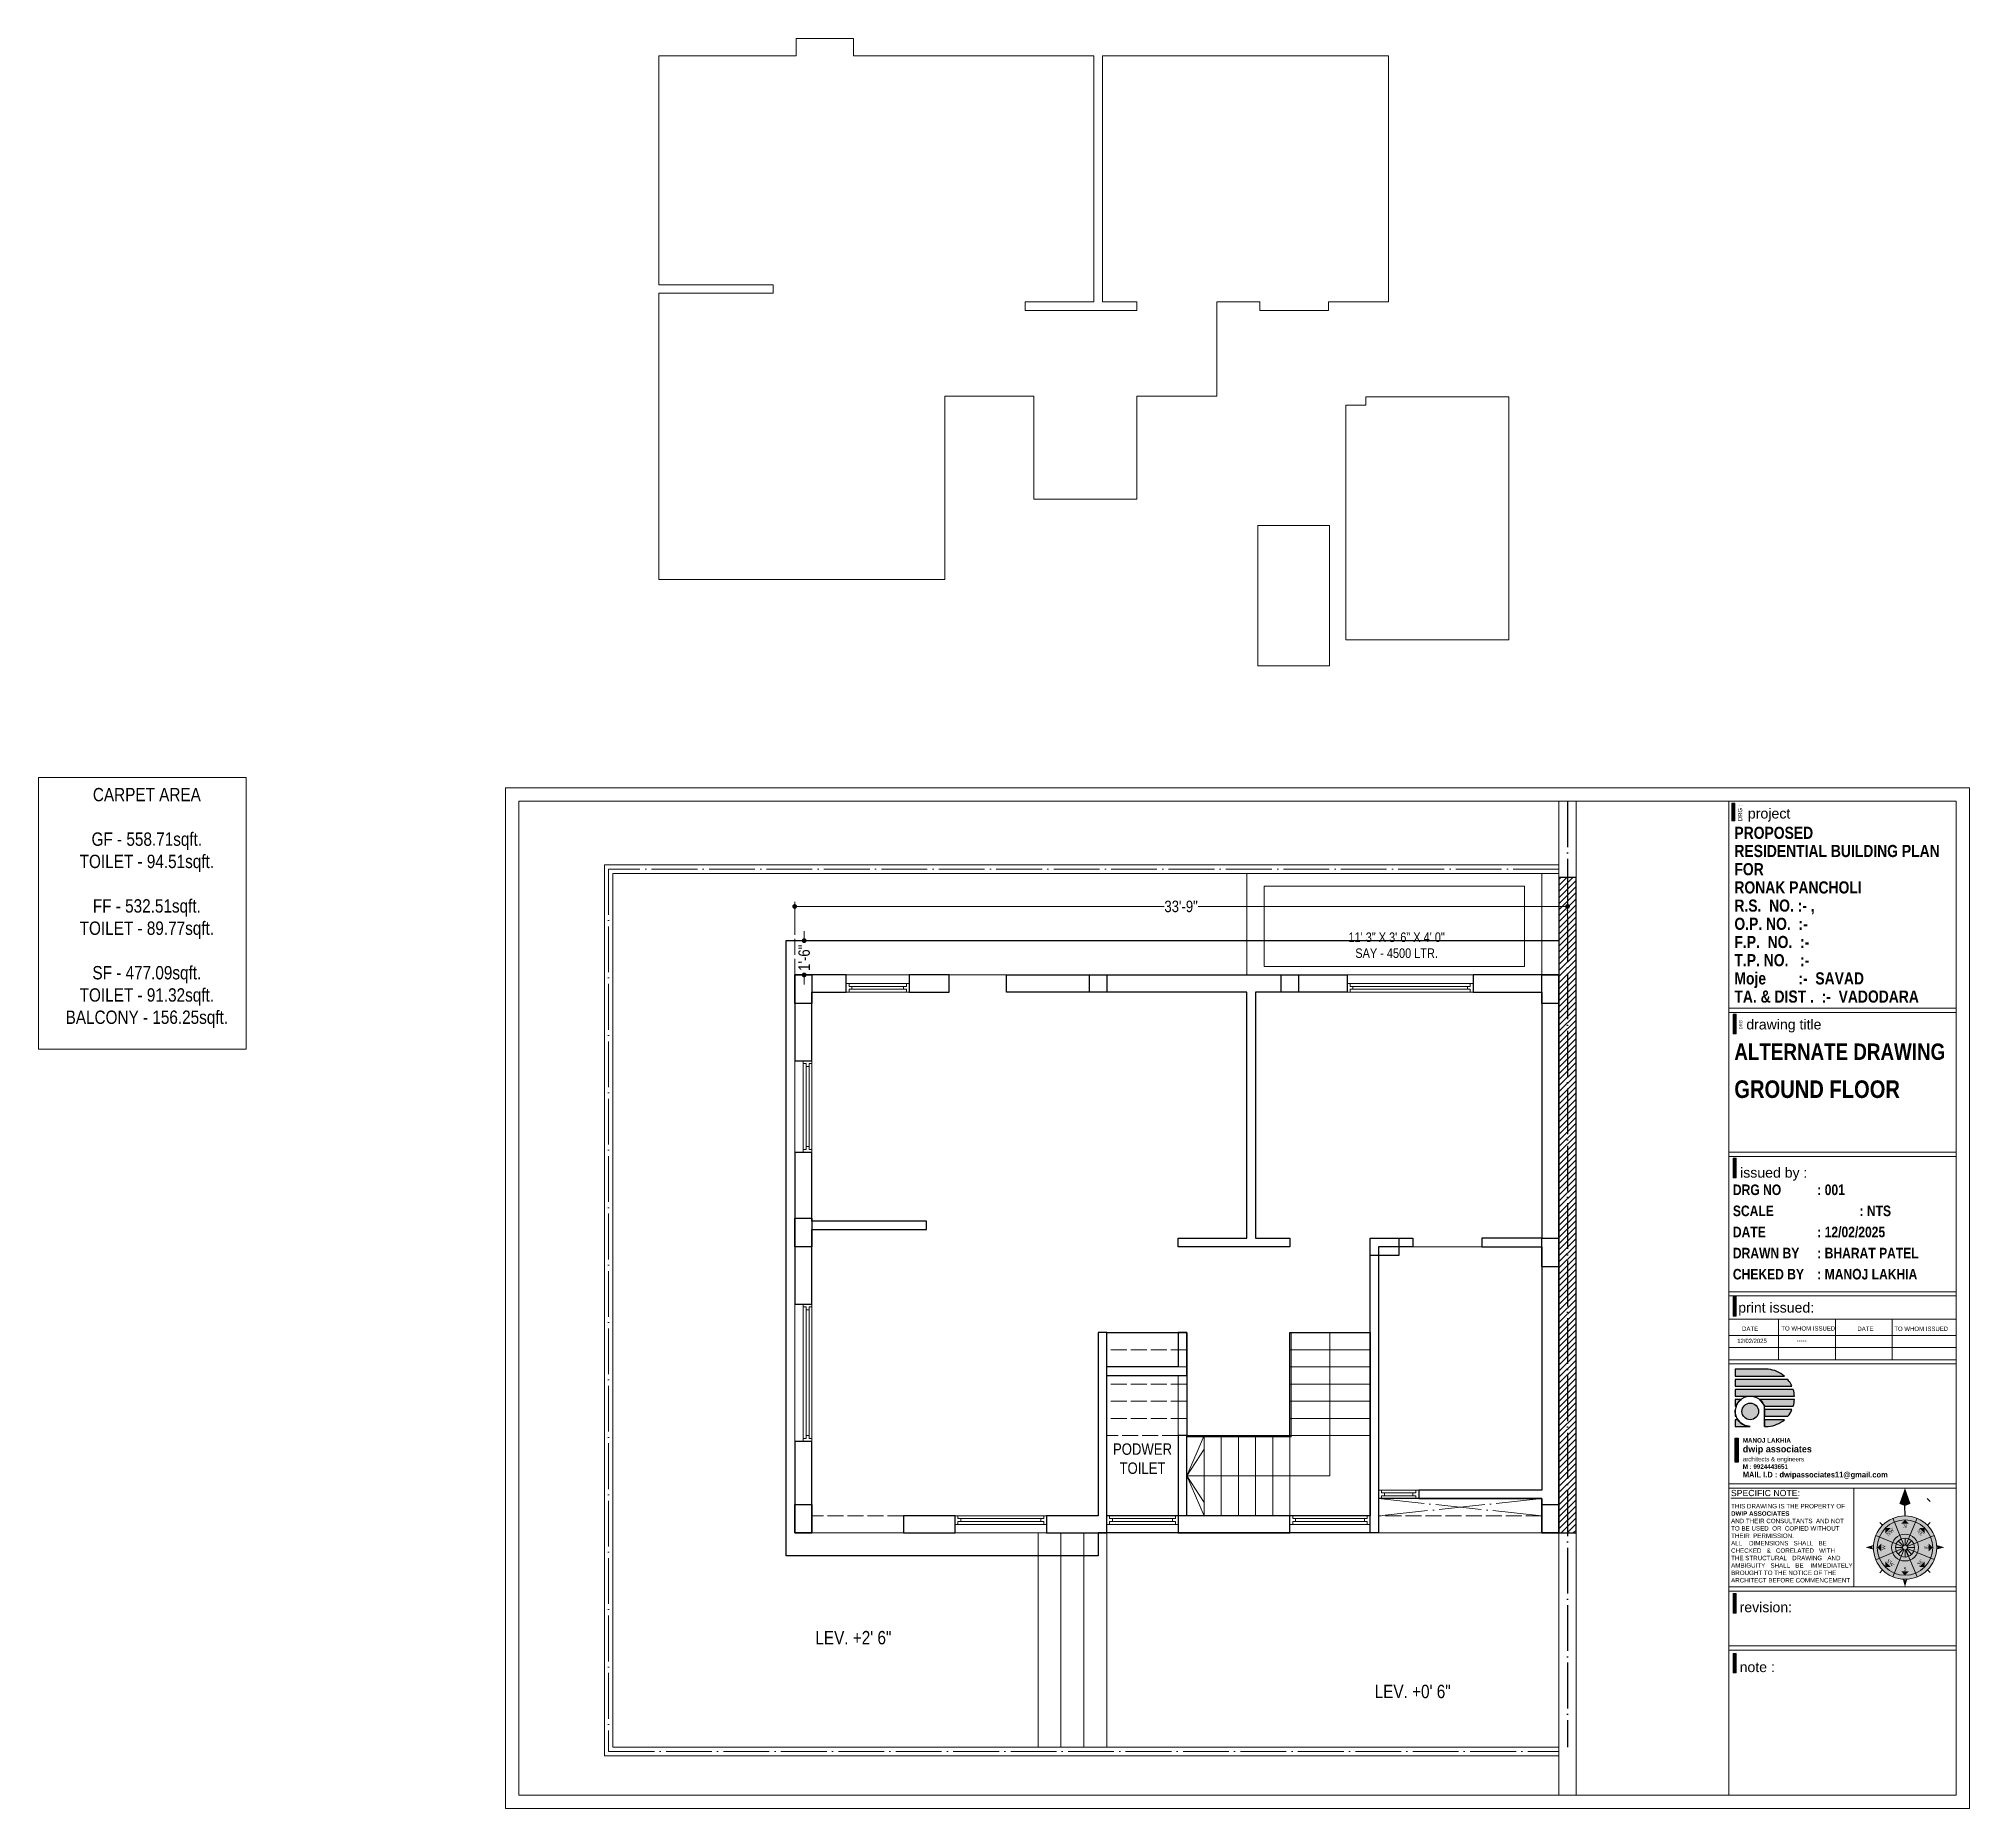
# Model space of a CAD drawing. Header units: millimetres. Extents: x 56222 to 152663, y -171621 to -121287.
# Drawn here: x 147606 to 148618, y -168830 to -167902 of the extents above; entities that cross this region are included whole.
import ezdxf
from ezdxf.enums import TextEntityAlignment as Align

# ---------------------------------------------------------------- set-up
doc = ezdxf.new("R2010")
doc.units = ezdxf.units.MM
doc.header["$MEASUREMENT"] = 0
doc.header["$PDMODE"] = 35
doc.linetypes.add('ACAD_ISO02W100', pattern=[15, 12, -3])
doc.linetypes.add('ACAD_ISO04W100', pattern=[30, 24, -3, 0, -3])
doc.layers.get('Defpoints').update_dxf_attribs({"color": 220})
for name, color, linetype, lineweight in [('CENTERLINE ( COLUMN ) ~ DIM', 7, 'Continuous', 9), ('COLUMN', 1, 'Continuous', 30), ('ELEVATION ( SPIRAL STAIR )', 250, 'Continuous', 9), ('FIRST FLOOR', 7, 'Continuous', 9), ('GROUND FLOOR', 7, 'Continuous', 9), ('GROUND FLOOR  ( HATCH )', 251, 'Continuous', 9), ('GROUND FLOOR  ( PLINE )', 251, 'Continuous', 30), ('GROUND FLOOR ( DW_RAIL )', 7, 'Continuous', 9), ('GROUND FLOOR ( STAIR )', 251, 'Continuous', 9), ('plot boundary', 26, 'Continuous', 30), ('STAIRCASE', 45, 'Continuous', 25), ('X_PLOT', 1, 'Continuous', 9), ('X_SHEET', 7, 'Continuous', 9)]:
    doc.layers.add(name, color=color, linetype=linetype, lineweight=lineweight)
doc.layers.add('GROUND FLOOR  ( Text )', color=251, linetype='Continuous')
doc.layers.add('XX~SLAB ( PLINE )', color=251, linetype='Continuous', plot=False)
doc.styles.add("AR_0'-0", font='arial.ttf')
doc.styles.add('AR_6', font='arial.ttf', dxfattribs={"height": 6})
doc.styles.add('Cn BT~6', font='swissc.ttf', dxfattribs={"height": 6})
doc.styles.add("Cn_BT_0'-0", font='swissc.ttf')
doc.styles.add('DUTCH801', font='dutcheb.ttf', dxfattribs={"height": 6.5})
doc.styles.add('KATHA', font='swissc.ttf')
doc.styles.get("Standard").update_dxf_attribs({"font": 'arial.ttf', "height": 6})
doc.dimstyles.new('Cn BT~6', dxfattribs={"dimtxt": 0.18, "dimasz": 2.5, "dimexe": 2.5, "dimexo": 0, "dimgap": 0.09, "dimtad": 0, "dimdec": 3, "dimzin": 3, "dimdsep": 46, "dimlunit": 4, "dimtxsty": 'Cn BT~6', "dimblk": 'DOT', "dimcen": 0.09, "dimdle": 2, "dimclrd": 250, "dimclre": 250, "dimclrt": 5, "dimadec": 0, "dimazin": 0, "dimtfac": 0.75, "dimtdec": 3, "dimtofl": 0, "dimtmove": 0, "dimatfit": 3, "dimfxl": 1, "dimtolj": 1, "dimtzin": 0, "dimlwd": 15, "dimlwe": 15, "dimarcsym": 0})

# ---------------------------------------------------------------- blocks, each defined once
blk = doc.blocks.new('NORTH')
h = blk.add_hatch(color=9)
h.set_gradient(color1=(201, 201, 201), color2=(237, 237, 237), one_color=1, tint=0.93, name='SPHERICAL')
edge = h.paths.add_edge_path()
edge.add_arc((329168.4, -156620.1), 24.1, 0, 360)
at = {"layer": 'X_SHEET'}
for color, points in [(224, [(329168.4, -156574.8), (329168.4, -156588.4), (329164.1, -156586.7)]), (230, [(329172.6, -156586.7), (329168.4, -156588.4), (329168.4, -156574.8)]), (47, [(329165.3, -156602), (329168.4, -156598.9), (329171.4, -156602)]), (224, [(329143.4, -156619.9), (329144.3, -156618.2), (329138.4, -156619.9)]), (47, [(329147.2, -156620), (329150.3, -156617), (329150.3, -156623.1)]), (47, [(329153.4, -156609.4), (329153.4, -156605.1), (329157.7, -156605.1)]), (47, [(329179, -156605.1), (329183.3, -156605.1), (329183.3, -156609.4)]), (47, [(329186.5, -156623.1), (329186.5, -156617), (329189.5, -156620.1)]), (224, [(329193.3, -156619.9), (329192.5, -156618.2), (329198.4, -156619.9)]), (230, [(329144.3, -156621.6), (329143.4, -156619.9), (329138.4, -156619.9)]), (47, [(329153.4, -156635), (329153.4, -156630.7), (329157.7, -156635)]), (47, [(329179, -156635), (329183.3, -156630.7), (329183.3, -156635)]), (230, [(329192.5, -156621.6), (329193.3, -156619.9), (329198.4, -156619.9)]), (47, [(329171.4, -156638.2), (329165.3, -156638.1), (329168.3, -156641.2)]), (230, [(329166.7, -156644.1), (329168.4, -156645), (329168.4, -156650.1)]), (224, [(329168.4, -156645), (329170.1, -156644.1), (329168.4, -156650.1)])]:
    blk.add_hatch(color=color, dxfattribs=at).paths.add_polyline_path(points)
at = {"color": 254, "lineweight": 5}
for p, q in [((329185.4, -156582.8), (329187.6, -156585)), ((329167, -156618.7), (329163.3, -156615)), ((329168.4, -156618.2), (329168.4, -156612.9)), ((329169.7, -156618.7), (329173.4, -156615)), ((329166.5, -156620.1), (329161.2, -156620.1)), ((329167, -156621.4), (329163.3, -156625.1)), ((329168.4, -156621.9), (329168.4, -156627.2)), ((329169.7, -156621.4), (329173.4, -156625.1)), ((329170.2, -156620.1), (329175.5, -156620.1))]:
    blk.add_line(p, q, dxfattribs=at)
at = {"color": 250, "lineweight": 9}
for p, q in [((329151.3, -156603), (329149.2, -156600.9)), ((329167.6, -156618.3), (329159.1, -156597.8)), ((329169.1, -156618.3), (329177.6, -156597.8)), ((329185.4, -156603), (329187.6, -156600.9)), ((329146.1, -156610.8), (329166.6, -156619.3)), ((329170.1, -156619.3), (329190.7, -156610.8)), ((329146.1, -156629.3), (329166.6, -156620.8)), ((329159.1, -156642.4), (329167.6, -156621.8)), ((329177.6, -156642.4), (329169.1, -156621.8)), ((329170.1, -156620.8), (329190.7, -156629.3)), ((329151.3, -156637.1), (329149.2, -156639.2)), ((329185.4, -156637.1), (329187.6, -156639.2))]:
    blk.add_line(p, q, dxfattribs=at)
at = {"color": 1}
blk.add_line((329171.1, -156626.7), (329169.1, -156621.8), dxfattribs=at)
at = {"lineweight": 9}
for radius in [24.1, 21.1, 10.2, 7.18, 1.88]:
    blk.add_circle((329168.4, -156620.1), radius, dxfattribs=at)
at = {"layer": 'X_SHEET', "color": 29, "linetype": 'Continuous', "lineweight": 25}
blk.add_line((329168.4, -156595.9), (329168.4, -156588.4), dxfattribs=at)
at = {"layer": 'X_SHEET', "color": 26, "linetype": 'ByBlock', "lineweight": -2, "style": 'DUTCH801'}
for s, rotation, p in [('N', 359.9141, (329168.3, -156602.4)), ('NW', 44.9141, (329156.2, -156607.4)), ('SE', 44.9141, (329178.9, -156630.5)), ('S', 359.9141, (329168.4, -156634.9))]:
    blk.add_text(s, height=2.7, rotation=rotation, dxfattribs=at).set_placement(p, align=Align.TOP_CENTER)
for s, rotation, p in [('W', 89.9141, (329153.5, -156620)), ('NE', 314.9141, (329178.9, -156609.6)), ('SW', 314.9141, (329156.3, -156632.7)), ('E', 89.9141, (329186.1, -156619.8))]:
    blk.add_text(s, height=2.7, rotation=rotation, dxfattribs=at).set_placement(p, align=Align.CENTER)
blk = doc.blocks.new('logo')
at = {"layer": 'STAIRCASE', "linetype": 'Continuous', "ltscale": 15}
h = blk.add_hatch(color=0, dxfattribs=at)
edge = h.paths.add_edge_path()
edge.add_line((52190.2, -8438.8), (52131.5, -8438.8))
edge.add_line((52131.5, -8438.8), (52131.5, -8450.8))
edge.add_line((52131.5, -8450.8), (52219.1, -8450.8))
edge.add_arc((52186.1, -8489.7), 51, 49.5898, 85.3906)
edge = h.paths.add_edge_path()
edge.add_line((52225, -8456.8), (52131.5, -8456.8))
edge.add_line((52131.5, -8456.8), (52131.5, -8468.8))
edge.add_line((52131.5, -8468.8), (52232.6, -8468.8))
edge.add_arc((52186.1, -8489.7), 51, 24.196, 40.1809)
edge = h.paths.add_edge_path()
edge.add_line((52234.8, -8474.7), (52131.5, -8474.7))
edge.add_line((52131.5, -8474.7), (52131.5, -8486.7))
edge.add_line((52131.5, -8486.7), (52237, -8486.7))
edge.add_arc((52186.1, -8489.7), 51, 3.3421, 17.076)
edge = h.paths.add_edge_path()
edge.add_line((52237, -8492.6), (52174.8, -8492.6))
edge.add_arc((52158.3, -8513.7), 26.8, 19.8001, 51.8901, ccw=False)
edge.add_line((52183.5, -8504.6), (52234.8, -8504.6))
edge.add_arc((52186.1, -8489.7), 51, 342.9464, 356.6794)
edge = h.paths.add_edge_path()
edge.add_line((52232.6, -8510.5), (52183.5, -8510.5))
edge.add_line((52183.5, -8510.5), (52183.5, -8522.5))
edge.add_line((52183.5, -8522.5), (52225.1, -8522.5))
edge.add_arc((52186.1, -8489.7), 51, 319.8472, 335.8275)
edge = h.paths.add_edge_path()
edge.add_line((52219.2, -8528.5), (52183.5, -8528.5))
edge.add_line((52183.5, -8528.5), (52183.5, -8540.5))
edge.add_line((52183.5, -8540.5), (52190.4, -8540.5))
edge.add_arc((52186.1, -8489.7), 51, 274.8693, 310.4434)
edge = h.paths.add_edge_path()
edge.add_line((52136, -8528.5), (52131.5, -8528.5))
edge.add_line((52131.5, -8528.5), (52131.5, -8540.5))
edge.add_line((52131.5, -8540.5), (52158.3, -8540.5))
edge.add_arc((52158.3, -8513.7), 26.8, 213.4982, 270, ccw=False)
edge = h.paths.add_edge_path()
edge.add_line((52131.5, -8513.7), (52131.5, -8522.5))
edge.add_line((52131.5, -8522.5), (52133, -8522.5))
edge.add_arc((52158.3, -8513.7), 26.8, 180, 199.307, ccw=False)
edge = h.paths.add_edge_path()
edge.add_line((52131.7, -8510.5), (52131.5, -8510.5))
edge.add_line((52131.5, -8510.5), (52131.5, -8513.7))
edge.add_arc((52158.3, -8513.7), 26.8, 173.2545, 180, ccw=False)
edge = h.paths.add_edge_path()
edge.add_line((52141.8, -8492.6), (52131.5, -8492.6))
edge.add_line((52131.5, -8492.6), (52131.5, -8504.6))
edge.add_line((52131.5, -8504.6), (52133.1, -8504.6))
edge.add_arc((52158.3, -8513.7), 26.8, 128.1099, 160.1999, ccw=False)
edge = h.paths.add_edge_path()
edge.add_arc((52158.3, -8513.7), 14.8, 0, 360)
at = {"layer": 'STAIRCASE', "color": 0, "linetype": 'Continuous', "ltscale": 15}
blk.add_line((52183.5, -8540.5), (52183.5, -8504.6), dxfattribs=at)
for points in [[(52190.2, -8438.8), (52131.5, -8438.8), (52131.5, -8450.8), (52219.1, -8450.8, 0.157494)], [(52225, -8456.8), (52131.5, -8456.8), (52131.5, -8468.8), (52232.6, -8468.8, 0.06986)], [(52234.8, -8474.7), (52131.5, -8474.7), (52131.5, -8486.7), (52237, -8486.7, 0.059998)], [(52141.8, -8492.6), (52131.5, -8492.6), (52131.5, -8504.6), (52133.1, -8504.6, -0.140942)], [(52237, -8492.6), (52174.8, -8492.6, -0.140942), (52183.5, -8504.6), (52234.8, -8504.6, 0.059993)], [(52131.7, -8510.5), (52131.5, -8510.5), (52131.5, -8513.7, -0.029441)], [(52131.5, -8513.7), (52131.5, -8522.5), (52133, -8522.5, -0.084443)], [(52232.6, -8510.5), (52183.5, -8510.5), (52183.5, -8522.5), (52225.1, -8522.5, 0.069841)], [(52136, -8528.5), (52131.5, -8528.5), (52131.5, -8540.5), (52158.3, -8540.5, -0.251655)], [(52219.2, -8528.5), (52183.5, -8528.5), (52183.5, -8540.5), (52190.4, -8540.5, 0.15648)]]:
    blk.add_lwpolyline(points, format="xyb", close=True, dxfattribs=at)
blk.add_circle((52158.3, -8513.7), 14.8, dxfattribs=at)
blk.add_arc((52158.3, -8513.7), 26.8, 19.8001, 270, dxfattribs=at)
blk = doc.blocks.new('_Dot')
at = {"color": 0, "linetype": 'ByBlock', "lineweight": -2}
blk.add_line((-0.5, 0), (-1, 0), dxfattribs=at)
at = {"color": 0, "linetype": 'ByBlock', "const_width": 0.5}
blk.add_lwpolyline([(-0.25, 0, 1), (0.25, 0, 1)], format="xyb", close=True, dxfattribs=at)
blk = doc.blocks.new('*D127')
at = {"layer": 'CENTERLINE ( COLUMN ) ~ DIM', "color": 250, "lineweight": 15, "transparency": 16777216}
for p, q in [((148002.6, -168369.2), (148002.6, -168354.8)), ((148005.1, -168357.3), (148196.3, -168357.3)), ((148405.1, -168357.3), (148214, -168357.3)), ((148407.6, -168369.2), (148407.6, -168354.8))]:
    blk.add_line(p, q, dxfattribs=at)
at = {"layer": 'Defpoints', "color": 0, "transparency": 16777216}
for p in [(148407.6, -168357.3), (148002.6, -168369.2), (148407.6, -168369.2)]:
    blk.add_point(p, dxfattribs=at)
at = {"layer": 'CENTERLINE ( COLUMN ) ~ DIM', "color": 250, "lineweight": 15, "transparency": 16777216, "xscale": 2.5, "yscale": 2.5, "zscale": 2.5, "rotation": 180}
blk.add_blockref('_Dot', (148002.6, -168357.3), dxfattribs=at)
at = {"layer": 'CENTERLINE ( COLUMN ) ~ DIM', "color": 250, "lineweight": 15, "transparency": 16777216, "xscale": 2.5, "yscale": 2.5, "zscale": 2.5}
blk.add_blockref('_Dot', (148407.6, -168357.3), dxfattribs=at)
at = {"layer": 'CENTERLINE ( COLUMN ) ~ DIM', "color": 5, "transparency": 16777216, "insert": (148205.1, -168357.3), "char_height": 6, "attachment_point": 5, "style": 'Cn BT~6'}
blk.add_mtext('\\A1;33\'-9"', dxfattribs=at)
blk = doc.blocks.new('*D128')
at = {"layer": 'Defpoints', "color": 0, "transparency": 16777216}
for p in [(148002.6, -168375.2), (148002.6, -168393.2), (148007.6, -168393.2)]:
    blk.add_point(p, dxfattribs=at)
at = {"layer": 'ELEVATION ( SPIRAL STAIR )', "color": 250, "lineweight": 15, "transparency": 16777216}
for p, q in [((148002.6, -168375.2), (148010.1, -168375.2)), ((148007.6, -168372.7), (148007.6, -168370.2)), ((148002.6, -168393.2), (148010.1, -168393.2)), ((148007.6, -168395.7), (148007.6, -168398.2))]:
    blk.add_line(p, q, dxfattribs=at)
at = {"layer": 'ELEVATION ( SPIRAL STAIR )', "color": 250, "lineweight": 15, "transparency": 16777216, "xscale": 2.5, "yscale": 2.5, "zscale": 2.5}
for p, rotation in [((148007.6, -168375.2), 270), ((148007.6, -168393.2), 90)]:
    blk.add_blockref('_Dot', p, dxfattribs=dict(at, rotation=rotation))
at = {"layer": 'ELEVATION ( SPIRAL STAIR )', "color": 5, "transparency": 16777216, "insert": (148007.6, -168384.2), "char_height": 6, "attachment_point": 5, "rotation": 90, "style": 'Cn BT~6'}
blk.add_mtext('\\A1;1\'-6"', dxfattribs=at)

msp = doc.modelspace()

# ---------------------------------------------------------------- hatches: boundary and pattern name
at = {"layer": 'GROUND FLOOR  ( HATCH )'}
h = msp.add_hatch(dxfattribs=at)
h.set_pattern_fill('ANSI31', color=6, scale=18, style=0)
h.set_pattern_definition([(45, (31871.4377, -6066.524), (-1.590990258, 1.590990258), [])])
h.paths.add_polyline_path([(148412.1236, -168342.1984), (148403.1237, -168342.1984), (148403.1237, -168685.6984), (148412.1236, -168685.6984)])
at = {"layer": 'STAIRCASE', "linetype": 'Continuous', "ltscale": 15}
msp.add_hatch(color=251, dxfattribs=at).paths.add_polyline_path([(148495.3636, -168635.9996), (148497.0845, -168635.9996), (148497.0845, -168648.5849), (148495.3636, -168648.5849)])
at = {"layer": 'X_SHEET', "ltscale": 0.25}
h = msp.add_hatch(color=0, dxfattribs=at)
h.dxf.hatch_style = 1
h.paths.add_polyline_path([(148495.9915, -168413.8262), (148494.3894, -168413.8262), (148494.3894, -168424.1304), (148495.9915, -168424.1304)])
h = msp.add_hatch(color=0, dxfattribs=at)
h.dxf.hatch_style = 1
h.paths.add_polyline_path([(148495.9916, -168489.2648), (148494.3895, -168489.2648), (148494.3895, -168499.569), (148495.9916, -168499.569)])
h = msp.add_hatch(color=0, dxfattribs=at)
h.dxf.hatch_style = 1
h.paths.add_polyline_path([(148495.9881, -168561.7377), (148494.3861, -168561.7377), (148494.3861, -168572.0419), (148495.9881, -168572.0419)])
h = msp.add_hatch(color=0, dxfattribs=at)
h.dxf.hatch_style = 1
h.paths.add_polyline_path([(148495.9915, -168717.4282), (148494.3895, -168717.4282), (148494.3895, -168727.7324), (148495.9915, -168727.7324)])
h = msp.add_hatch(color=0, dxfattribs=at)
h.dxf.hatch_style = 1
h.paths.add_polyline_path([(148495.9914, -168748.8012), (148494.3894, -168748.8012), (148494.3894, -168759.1054), (148495.9914, -168759.1054)])

# ---------------------------------------------------------------- linework, layer by layer
at = {"layer": 'COLUMN'}
for points in [[(148002.6236, -168393.1984), (148011.6236, -168393.1984), (148011.6236, -168408.1984), (148002.6236, -168408.1984)], [(148157.1236, -168393.1984), (148166.1236, -168393.1984), (148166.1236, -168402.1984), (148157.1236, -168402.1984)], [(148257.6236, -168393.1984), (148266.6236, -168393.1984), (148266.6236, -168402.1984), (148257.6236, -168402.1984)], [(148394.1236, -168393.1984), (148403.1236, -168393.1984), (148403.1236, -168408.1984), (148394.1236, -168408.1984)], [(148002.6236, -168520.6984), (148011.6236, -168520.6984), (148011.6236, -168535.6984), (148002.6236, -168535.6984)], [(148319.1236, -168531.1984), (148319.1236, -168540.1984), (148304.1236, -168540.1984), (148304.1236, -168531.1984)], [(148394.1236, -168531.1984), (148403.1236, -168531.1984), (148403.1236, -168546.1984), (148394.1236, -168546.1984)], [(148002.6236, -168670.6984), (148011.6236, -168670.6984), (148011.6236, -168685.6984), (148002.6236, -168685.6984)], [(148394.1236, -168670.6984), (148403.1236, -168670.6984), (148403.1236, -168685.6984), (148394.1236, -168685.6984)]]:
    msp.add_lwpolyline(points, close=True, dxfattribs=at)
at = {"layer": 'ELEVATION ( SPIRAL STAIR )', "color": 5}
for points in [[(148159.3569, -167911.3788), (148033.3569, -167911.3788), (148033.3569, -167902.3788), (148003.3569, -167902.3788), (148003.3569, -167911.3788), (147982.3569, -167911.3788), (147980.8569, -167911.3788), (147949.3569, -167911.3788), (147931.3569, -167911.3788), (147931.3569, -167917.3788), (147931.3569, -167947.3788), (147931.3569, -167948.8788), (147931.3569, -167995.3788), (147931.3569, -168031.3788), (147991.3569, -168031.3788), (147991.3569, -168035.8788), (147931.3569, -168035.8788), (147931.3569, -168044.8788), (147931.3569, -168074.8788), (147931.3569, -168076.3788), (147931.3569, -168146.8788), (147931.3569, -168185.8788), (147979.3569, -168185.8788), (148006.3569, -168185.8788), (148007.8569, -168185.8788), (148054.3569, -168185.8788), (148081.3569, -168185.8788), (148081.3569, -168089.8788), (148085.8569, -168089.8788), (148127.8569, -168089.8788), (148127.8569, -168143.8788), (148181.8569, -168143.8788), (148181.8569, -168089.8788), (148223.8569, -168089.8788), (148223.8569, -168040.3788), (148238.8569, -168040.3788), (148246.3569, -168040.3788), (148246.3569, -168044.8788), (148282.3569, -168044.8788), (148282.3569, -168040.3788), (148313.8569, -168040.3788), (148313.8569, -167911.3788), (148277.8569, -167911.3788), (148276.3569, -167911.3788), (148211.8569, -167911.3788), (148163.8569, -167911.3788), (148163.8569, -168040.3788), (148181.8569, -168040.3788), (148181.8569, -168044.8788), (148123.3569, -168044.8788), (148123.3569, -168040.3788), (148159.3569, -168040.3788)], [(148376.8998, -168090.0846), (148345.3998, -168090.0846), (148301.8998, -168090.0846), (148301.8998, -168094.5846), (148291.3998, -168094.5846), (148291.3998, -168217.5846), (148376.8998, -168217.5846)], [(148282.7894, -168157.5846), (148245.2894, -168157.5846), (148245.2894, -168231.0846), (148282.7894, -168231.0846)], [(147606.4077, -168289.7225), (147715.1726, -168289.7225), (147715.1726, -168432.1064), (147606.4077, -168432.1064)]]:
    msp.add_lwpolyline(points, close=True, dxfattribs=at)
at = {"layer": 'FIRST FLOOR', "color": 1}
for points in [[(148394.1236, -168339.9484), (148239.6236, -168339.9484), (148239.6236, -168393.1984), (148394.1236, -168393.1984)], [(148385.1236, -168346.6984), (148248.6236, -168346.6984), (148248.6236, -168388.6984), (148385.1236, -168388.6984)]]:
    msp.add_lwpolyline(points, close=True, dxfattribs=at)
at = {"layer": 'GROUND FLOOR'}
for p, q in [((148403.1236, -168302.1495), (148403.1236, -168823.0823)), ((148403.1237, -168302.1495), (148403.1237, -168393.1984)), ((148412.1237, -168302.1495), (148412.1237, -168823.0823)), ((147902.8736, -168335.4484), (148403.1236, -168335.4484)), ((147902.8736, -168335.4484), (147902.8736, -168802.4484)), ((147907.3736, -168339.9484), (148403.1236, -168339.9484)), ((147907.3736, -168339.9484), (147907.3736, -168797.9484)), ((148002.6236, -168393.1984), (148002.6236, -168685.6984)), ((148403.1236, -168393.1984), (148002.6236, -168393.1984)), ((148029.6236, -168393.1984), (148029.6236, -168402.1984)), ((148062.6236, -168393.1984), (148062.6236, -168402.1984)), ((148083.6236, -168393.1984), (148083.6236, -168402.1984)), ((148113.6236, -168393.1984), (148113.6236, -168402.1984)), ((148292.1236, -168393.1984), (148292.1236, -168402.1984)), ((148358.1236, -168393.1984), (148358.1236, -168402.1984)), ((148011.6236, -168402.1984), (148011.6236, -168522.1984)), ((148083.6236, -168402.1984), (148011.6236, -168402.1984)), ((148239.6236, -168402.1984), (148113.6236, -168402.1984)), ((148239.6236, -168402.1984), (148239.6236, -168531.1984)), ((148394.1236, -168402.1984), (148244.1236, -168402.1984)), ((148244.1236, -168402.1984), (148244.1236, -168531.1984)), ((148394.1236, -168402.1984), (148394.1236, -168531.1984)), ((148011.6236, -168438.1984), (148002.6236, -168438.1984)), ((148011.6236, -168486.1984), (148002.6236, -168486.1984)), ((148071.6236, -168522.1984), (148011.6236, -168522.1984)), ((148011.6236, -168526.6984), (148011.6236, -168685.6984)), ((148071.6236, -168526.6984), (148011.6236, -168526.6984)), ((148071.6236, -168522.1984), (148071.6236, -168526.6984)), ((148239.6236, -168531.1984), (148203.6236, -168531.1984)), ((148203.6236, -168535.6984), (148203.6236, -168531.1984)), ((148244.1236, -168531.1984), (148262.1236, -168531.1984)), ((148262.1236, -168531.1984), (148262.1236, -168535.6984)), ((148304.1236, -168531.1984), (148304.1236, -168685.6984)), ((148326.6236, -168531.1984), (148304.1236, -168531.1984)), ((148326.6236, -168531.1984), (148326.6236, -168535.6984)), ((148394.1236, -168531.1984), (148362.6236, -168531.1984)), ((148362.6236, -168531.1984), (148362.6236, -168535.6984)), ((148262.1236, -168535.6984), (148203.6236, -168535.6984)), ((148308.6236, -168535.6984), (148308.6236, -168685.6984)), ((148394.1236, -168535.6984), (148308.6236, -168535.6984)), ((148394.1236, -168535.6984), (148394.1236, -168663.1984)), ((148011.6236, -168565.6984), (148002.6236, -168565.6984)), ((148203.6236, -168598.6984), (148203.6236, -168580.6984)), ((148208.1236, -168603.1984), (148208.1236, -168580.6984)), ((148203.6236, -168685.6984), (148203.6236, -168603.1984)), ((148011.6236, -168637.6984), (148002.6236, -168637.6984)), ((148208.1236, -168676.6984), (148208.1236, -168634.6984)), ((148308.6236, -168663.1984), (148394.1236, -168663.1984)), ((148329.6236, -168663.1984), (148329.6236, -168667.6984)), ((148308.6236, -168667.6984), (148394.1236, -168667.6984)), ((148394.1236, -168667.6984), (148394.1236, -168685.6984)), ((148161.6236, -168676.6984), (148059.6236, -168676.6984)), ((148059.6236, -168676.6984), (148059.6236, -168685.6984)), ((148086.6236, -168685.6984), (148086.6236, -168676.6984)), ((148134.6236, -168685.6984), (148134.6236, -168676.6984)), ((148304.1236, -168676.6984), (148166.1236, -168676.6984)), ((148262.1236, -168676.6984), (148262.1236, -168685.6984)), ((148403.1236, -168685.6984), (148002.6236, -168685.6984)), ((148130.1236, -168685.6984), (148130.1236, -168797.9484)), ((148142.1236, -168685.6984), (148142.1236, -168797.9484)), ((148154.1236, -168685.6984), (148154.1236, -168797.9484)), ((148166.1236, -168685.6984), (148166.1236, -168797.9484)), ((147902.8736, -168802.4484), (148403.1236, -168802.4484)), ((147907.3736, -168797.9484), (148403.1236, -168797.9484))]:
    msp.add_line(p, q, dxfattribs=at)
at = {"layer": 'GROUND FLOOR', "color": 1, "linetype": 'ACAD_ISO04W100'}
for p, q in [((148407.6237, -168302.1495), (148407.6237, -168685.6984)), ((148308.6236, -168667.6984), (148394.1236, -168676.6984)), ((148394.1236, -168667.6984), (148308.6236, -168676.6984))]:
    msp.add_line(p, q, dxfattribs=at)
at = {"layer": 'GROUND FLOOR', "linetype": 'ACAD_ISO02W100', "ltscale": 0.7}
for p, q in [((148002.6236, -168393.1984), (148002.6236, -168369.1984)), ((148059.6236, -168676.6984), (148011.6236, -168676.6984)), ((148394.1236, -168676.6984), (148308.6236, -168676.6984))]:
    msp.add_line(p, q, dxfattribs=at)
at = {"layer": 'GROUND FLOOR', "color": 5}
msp.add_line((148208.1236, -168603.1984), (148166.1236, -168603.1984), dxfattribs=at)
at = {"layer": 'GROUND FLOOR', "color": 1, "linetype": 'ACAD_ISO04W100'}
msp.add_lwpolyline([(148403.1236, -168337.6984), (147905.1236, -168337.6984), (147905.1236, -168800.1984), (148403.1236, -168800.1984)], dxfattribs=at)
at = {"layer": 'GROUND FLOOR', "color": 6, "lineweight": 30}
msp.add_lwpolyline([(148412.1236, -168342.1984), (148403.1237, -168342.1984), (148403.1237, -168685.6984), (148412.1236, -168685.6984)], close=True, dxfattribs=at)
at = {"layer": 'GROUND FLOOR', "color": 1, "linetype": 'ACAD_ISO02W100', "ltscale": 0.7}
msp.add_lwpolyline([(148161.6236, -168685.6984), (148161.6236, -168697.6984), (147998.1236, -168697.6984), (147998.1236, -168375.1984), (148403.1236, -168375.1984)], dxfattribs=at)
at = {"layer": 'GROUND FLOOR'}
msp.add_lwpolyline([(148262.1236, -168580.6984), (148262.1236, -168634.6984), (148208.1236, -168634.6984)], dxfattribs=at)
at = {"layer": 'GROUND FLOOR  ( PLINE )'}
for points in [[(148029.6236, -168393.1984), (148002.6236, -168393.1984), (148002.6236, -168438.1984), (148011.6236, -168438.1984), (148011.6236, -168402.1984), (148029.6236, -168402.1984)], [(148083.6236, -168393.1984), (148062.6236, -168393.1984), (148062.6236, -168402.1984), (148083.6236, -168402.1984)], [(148113.6236, -168393.1984), (148292.1236, -168393.1984), (148292.1236, -168402.1984), (148244.1236, -168402.1984), (148244.1236, -168531.1984), (148262.1236, -168531.1984), (148262.1236, -168535.6984), (148203.6236, -168535.6984), (148203.6236, -168531.1984), (148239.6236, -168531.1984), (148239.6236, -168402.1984), (148113.6236, -168402.1984)], [(148403.1236, -168393.1984), (148358.1236, -168393.1984), (148358.1236, -168402.1984), (148394.1236, -168402.1984), (148394.1236, -168531.1984), (148362.6236, -168531.1984), (148362.6236, -168535.6984), (148394.1236, -168535.6984), (148394.1236, -168663.1984), (148329.6236, -168663.1984), (148329.6236, -168667.6984), (148394.1236, -168667.6984), (148394.1236, -168685.6984), (148403.1236, -168685.6984)], [(148011.6236, -168526.6984), (148071.6236, -168526.6984), (148071.6236, -168522.1984), (148011.6236, -168522.1984), (148011.6236, -168486.1984), (148002.6236, -168486.1984), (148002.6236, -168565.6984), (148011.6236, -168565.6984)], [(148304.1236, -168531.1984), (148326.6236, -168531.1984), (148326.6236, -168535.6984), (148308.6236, -168535.6984), (148308.6236, -168685.6984), (148304.1236, -168685.6984)], [(148166.1236, -168603.1984), (148208.1236, -168603.1984), (148208.1236, -168580.6984), (148203.6236, -168580.6984), (148203.6236, -168598.6984), (148166.1236, -168598.6984), (148166.1236, -168580.6984), (148161.6236, -168580.6984), (148161.6236, -168676.6984), (148134.6236, -168676.6984), (148134.6236, -168685.6984), (148166.1236, -168685.6984)], [(148011.6236, -168637.6984), (148002.6236, -168637.6984), (148002.6236, -168685.6984), (148011.6236, -168685.6984)], [(148262.1236, -168676.6984), (148208.1236, -168676.6984), (148208.1236, -168634.6984), (148203.6236, -168634.6984), (148203.6236, -168685.6984), (148262.1236, -168685.6984)], [(148086.6236, -168676.6984), (148059.6236, -168676.6984), (148059.6236, -168685.6984), (148086.6236, -168685.6984)]]:
    msp.add_lwpolyline(points, close=True, dxfattribs=at)
at = {"layer": 'GROUND FLOOR ( DW_RAIL )'}
for points in [[(148062.6236, -168397.6984), (148061.1236, -168397.6984), (148061.1236, -168399.1984), (148059.6236, -168399.1984), (148059.6236, -168400.6984), (148032.6236, -168400.6984), (148032.6236, -168399.1984), (148031.1236, -168399.1984), (148031.1236, -168397.6984), (148029.6236, -168397.6984), (148029.6236, -168402.1984), (148031.1236, -168402.1984), (148031.1236, -168400.6984), (148032.6236, -168400.6984), (148032.6236, -168399.1984), (148059.6236, -168399.1984), (148059.6236, -168400.6984), (148061.1236, -168400.6984), (148061.1236, -168402.1984), (148062.6236, -168402.1984), (148062.6236, -168397.6984), (148029.6236, -168397.6984), (148029.6236, -168402.1984), (148062.6236, -168402.1984)], [(148358.1236, -168397.6984), (148356.6236, -168397.6984), (148356.6236, -168399.1984), (148355.1236, -168399.1984), (148355.1236, -168400.6984), (148295.1236, -168400.6984), (148295.1236, -168399.1984), (148293.6236, -168399.1984), (148293.6236, -168397.6984), (148292.1236, -168397.6984), (148292.1236, -168402.1984), (148293.6236, -168402.1984), (148293.6236, -168400.6984), (148295.1236, -168400.6984), (148295.1236, -168399.1984), (148355.1236, -168399.1984), (148355.1236, -168400.6984), (148356.6236, -168400.6984), (148356.6236, -168402.1984), (148358.1236, -168402.1984), (148358.1236, -168397.6984), (148292.1236, -168397.6984), (148292.1236, -168402.1984), (148358.1236, -168402.1984)], [(148011.6236, -168486.1984), (148011.6236, -168484.6984), (148010.1236, -168484.6984), (148010.1236, -168483.1984), (148008.6236, -168483.1984), (148008.6236, -168441.1984), (148010.1236, -168441.1984), (148010.1236, -168439.6984), (148011.6236, -168439.6984), (148011.6236, -168438.1984), (148007.1236, -168438.1984), (148007.1236, -168439.6984), (148008.6236, -168439.6984), (148008.6236, -168441.1984), (148010.1236, -168441.1984), (148010.1236, -168483.1984), (148008.6236, -168483.1984), (148008.6236, -168484.6984), (148007.1236, -168484.6984), (148007.1236, -168486.1984), (148011.6236, -168486.1984), (148011.6236, -168438.1984), (148007.1236, -168438.1984), (148007.1236, -168486.1984)], [(148011.6236, -168637.6984), (148011.6236, -168636.1984), (148010.1236, -168636.1984), (148010.1236, -168634.6984), (148008.6236, -168634.6984), (148008.6236, -168568.6984), (148010.1236, -168568.6984), (148010.1236, -168567.1984), (148011.6236, -168567.1984), (148011.6236, -168565.6984), (148007.1236, -168565.6984), (148007.1236, -168567.1984), (148008.6236, -168567.1984), (148008.6236, -168568.6984), (148010.1236, -168568.6984), (148010.1236, -168634.6984), (148008.6236, -168634.6984), (148008.6236, -168636.1984), (148007.1236, -168636.1984), (148007.1236, -168637.6984), (148011.6236, -168637.6984), (148011.6236, -168565.6984), (148007.1236, -168565.6984), (148007.1236, -168637.6984)], [(148329.6236, -168663.1984), (148328.1236, -168663.1984), (148328.1236, -168664.6984), (148326.6236, -168664.6984), (148326.6236, -168666.1984), (148311.6236, -168666.1984), (148311.6236, -168664.6984), (148310.1236, -168664.6984), (148310.1236, -168663.1984), (148308.6236, -168663.1984), (148308.6236, -168667.6984), (148310.1236, -168667.6984), (148310.1236, -168666.1984), (148311.6236, -168666.1984), (148311.6236, -168664.6984), (148326.6236, -168664.6984), (148326.6236, -168666.1984), (148328.1236, -168666.1984), (148328.1236, -168667.6984), (148329.6236, -168667.6984), (148329.6236, -168663.1984), (148308.6236, -168663.1984), (148308.6236, -168667.6984), (148329.6236, -168667.6984)], [(148134.6236, -168676.6984), (148133.1236, -168676.6984), (148133.1236, -168678.1984), (148131.6236, -168678.1984), (148131.6236, -168679.6984), (148089.6236, -168679.6984), (148089.6236, -168678.1984), (148088.1236, -168678.1984), (148088.1236, -168676.6984), (148086.6236, -168676.6984), (148086.6236, -168681.1984), (148088.1236, -168681.1984), (148088.1236, -168679.6984), (148089.6236, -168679.6984), (148089.6236, -168678.1984), (148131.6236, -168678.1984), (148131.6236, -168679.6984), (148133.1236, -168679.6984), (148133.1236, -168681.1984), (148134.6236, -168681.1984), (148134.6236, -168676.6984), (148086.6236, -168676.6984), (148086.6236, -168681.1984), (148134.6236, -168681.1984)], [(148203.6236, -168676.6984), (148202.1236, -168676.6984), (148202.1236, -168678.1984), (148200.6236, -168678.1984), (148200.6236, -168679.6984), (148169.1236, -168679.6984), (148169.1236, -168678.1984), (148167.6236, -168678.1984), (148167.6236, -168676.6984), (148166.1236, -168676.6984), (148166.1236, -168681.1984), (148167.6236, -168681.1984), (148167.6236, -168679.6984), (148169.1236, -168679.6984), (148169.1236, -168678.1984), (148200.6236, -168678.1984), (148200.6236, -168679.6984), (148202.1236, -168679.6984), (148202.1236, -168681.1984), (148203.6236, -168681.1984), (148203.6236, -168676.6984), (148166.1236, -168676.6984), (148166.1236, -168681.1984), (148203.6236, -168681.1984)], [(148304.1236, -168676.6984), (148302.6236, -168676.6984), (148302.6236, -168678.1984), (148301.1236, -168678.1984), (148301.1236, -168679.6984), (148265.1236, -168679.6984), (148265.1236, -168678.1984), (148263.6236, -168678.1984), (148263.6236, -168676.6984), (148262.1236, -168676.6984), (148262.1236, -168681.1984), (148263.6236, -168681.1984), (148263.6236, -168679.6984), (148265.1236, -168679.6984), (148265.1236, -168678.1984), (148301.1236, -168678.1984), (148301.1236, -168679.6984), (148302.6236, -168679.6984), (148302.6236, -168681.1984), (148304.1236, -168681.1984), (148304.1236, -168676.6984), (148262.1236, -168676.6984), (148262.1236, -168681.1984), (148304.1236, -168681.1984)]]:
    msp.add_lwpolyline(points, close=True, dxfattribs=at)
at = {"layer": 'GROUND FLOOR ( STAIR )', "color": 5, "linetype": 'ACAD_ISO02W100', "ltscale": 0.7}
for p, q in [((148208.1236, -168580.6984), (148166.1236, -168580.6984)), ((148208.1236, -168589.6984), (148166.1236, -168589.6984)), ((148208.1236, -168598.6984), (148166.1236, -168598.6984)), ((148208.1236, -168607.6984), (148166.1236, -168607.6984)), ((148208.1236, -168603.1984), (148208.1236, -168634.6984)), ((148208.1236, -168616.6984), (148166.1236, -168616.6984)), ((148208.1236, -168625.6984), (148166.1236, -168625.6984)), ((148203.6236, -168634.6984), (148166.1236, -168634.6984))]:
    msp.add_line(p, q, dxfattribs=at)
at = {"layer": 'GROUND FLOOR ( STAIR )'}
for p, q in [((148304.1236, -168580.6984), (148262.1236, -168580.6984)), ((148262.1236, -168580.6984), (148262.1236, -168676.6984)), ((148304.1236, -168589.6984), (148262.1236, -168589.6984)), ((148304.1236, -168598.6984), (148262.1236, -168598.6984)), ((148304.1236, -168607.6984), (148262.1236, -168607.6984)), ((148304.1236, -168616.6984), (148262.1236, -168616.6984)), ((148304.1236, -168625.6984), (148262.1236, -168625.6984)), ((148304.1236, -168634.6984), (148208.1236, -168634.6984)), ((148217.1236, -168634.6984), (148217.1236, -168676.6984)), ((148226.1236, -168634.6984), (148226.1236, -168676.6984)), ((148235.1236, -168634.6984), (148235.1236, -168676.6984)), ((148244.1236, -168634.6984), (148244.1236, -168676.6984)), ((148253.1236, -168634.6984), (148253.1236, -168676.6984))]:
    msp.add_line(p, q, dxfattribs=at)
msp.add_lwpolyline([(148208.1236, -168655.6984), (148217.1236, -168634.6984), (148217.1236, -168641.6984), (148208.1236, -168655.6984), (148217.1236, -168676.6984), (148217.1236, -168669.6984), (148208.1236, -168655.6984), (148283.1236, -168655.6984), (148283.1236, -168580.6984)], dxfattribs=at)
msp.add_lwpolyline([(148208.1236, -168634.6984), (148262.1236, -168634.6984), (148262.1236, -168580.6984), (148262.8236, -168580.6984), (148262.8236, -168635.3984), (148208.1236, -168635.3984)], close=True, dxfattribs=at)
at = {"layer": 'plot boundary', "color": 251, "ltscale": 0.25}
msp.add_lwpolyline([(148495.3636, -168635.9996), (148497.0845, -168635.9996), (148497.0845, -168648.5849), (148495.3636, -168648.5849)], close=True, dxfattribs=at)
at = {"layer": 'X_PLOT', "linetype": 'ACAD_ISO04W100', "lineweight": 30}
msp.add_line((148407.6237, -168302.1495), (148407.6237, -168797.9484), dxfattribs=at)
at = {"layer": 'X_SHEET', "color": 0, "linetype": 'Continuous', "lineweight": 9}
for p, q in [((148492.0427, -168573.5604), (148611.1819, -168573.5604)), ((148611.1819, -168582.2147), (148492.0433, -168582.2147)), ((148518.1786, -168573.5604), (148518.1786, -168594.9252)), ((148547.9549, -168573.5604), (148547.9549, -168594.9252)), ((148577.7204, -168573.5604), (148577.7204, -168594.9252)), ((148611.1819, -168588.57), (148492.044, -168588.57))]:
    msp.add_line(p, q, dxfattribs=at)
at = {"layer": 'X_SHEET', "linetype": 'Continuous'}
msp.add_line((148493.2224, -168667.3776), (148528.5391, -168667.3776), dxfattribs=at)
at = {"layer": 'X_SHEET'}
for points in [[(148618.1853, -168830.0823), (147851.0369, -168830.0823), (147851.0369, -168295.1495), (148618.1853, -168295.1495)], [(148611.1853, -168823.0823), (147858.0369, -168823.0823), (147858.0369, -168302.1495), (148611.1853, -168302.1495)], [(148492.0447, -168410.6272), (148611.1853, -168410.6272), (148611.1853, -168302.1495), (148492.0447, -168302.1495)], [(148492.0447, -168302.1495), (148611.1853, -168302.1495), (148611.1854, -168823.0823), (148492.0448, -168823.0823)], [(148611.1853, -168412.8348), (148492.0447, -168412.8348), (148492.0447, -168486.0841), (148611.1853, -168486.0841)], [(148492.0447, -168488.2917), (148611.1853, -168488.2917), (148611.1853, -168559.2672), (148492.0447, -168559.2672)], [(148492.0447, -168594.9252), (148611.1819, -168594.9252), (148611.1819, -168561.4747), (148492.0447, -168561.4747)], [(148492.0447, -168597.1328), (148611.1853, -168597.1328), (148611.1853, -168660.0012), (148492.0447, -168660.0012)], [(148557.6857, -168713.9862), (148492.0447, -168713.9862), (148492.0447, -168662.2088), (148557.6857, -168662.2088)], [(148492.0447, -168713.9862), (148611.1853, -168713.9862), (148611.1853, -168662.2088), (148492.0447, -168662.2088)], [(148492.0447, -168716.1938), (148611.1853, -168716.1938), (148611.1853, -168744.8672), (148492.0447, -168744.8672)], [(148611.1852, -168747.0748), (148492.0447, -168747.0748), (148492.0449, -168823.0823), (148611.1854, -168823.0823)]]:
    msp.add_lwpolyline(points, close=True, dxfattribs=at)
at = {"layer": 'X_SHEET', "color": 0, "ltscale": 0.25}
for points in [[(148493.6978, -168303.2071), (148495.3338, -168303.2071), (148495.3338, -168312.416), (148493.6978, -168312.416)], [(148494.3894, -168413.8262), (148495.9915, -168413.8262), (148495.9915, -168424.1304), (148494.3894, -168424.1304)], [(148494.3895, -168489.2648), (148495.9916, -168489.2648), (148495.9916, -168499.569), (148494.3895, -168499.569)], [(148494.3861, -168561.7377), (148495.9881, -168561.7377), (148495.9881, -168572.0419), (148494.3861, -168572.0419)], [(148494.3895, -168717.4282), (148495.9915, -168717.4282), (148495.9915, -168727.7324), (148494.3895, -168727.7324)], [(148494.3894, -168748.8012), (148495.9914, -168748.8012), (148495.9914, -168759.1054), (148494.3894, -168759.1054)]]:
    msp.add_lwpolyline(points, close=True, dxfattribs=at)
msp.add_solid([(148495.3338, -168312.416), (148493.6978, -168312.416), (148495.3338, -168303.2071), (148493.6978, -168303.2071)], dxfattribs=at)
at = {"layer": 'XX~SLAB ( PLINE )'}
for points in [[(147998.1236, -168375.1984), (148403.1236, -168375.1984), (148403.1237, -168685.6984), (148394.1236, -168685.6984), (148394.1236, -168667.6984), (148308.6236, -168667.6984), (148308.6236, -168685.6984), (148161.6236, -168685.6984), (148161.6236, -168697.6984), (147998.1236, -168697.6984)], [(148166.1236, -168580.6984), (148208.1236, -168580.6984), (148208.1236, -168634.6984), (148262.1236, -168634.6984), (148262.1236, -168580.6984), (148304.1236, -168580.6984), (148304.1236, -168676.6984), (148166.1236, -168676.6984)]]:
    msp.add_lwpolyline(points, close=True, dxfattribs=at)

# ---------------------------------------------------------------- block references
at = {"xscale": 0.6882641349497078, "yscale": 0.6882641350166523, "zscale": 0.688264134997509, "rotation": 0.02728220589949871}
msp.add_blockref('NORTH', (-78021.6524, -61005.2609), dxfattribs=at)
at = {"layer": 'STAIRCASE', "color": 251, "linetype": 'Continuous', "xscale": 0.2942633925449627, "yscale": 0.2942633926140843, "zscale": 0.2942633925740976}
msp.add_blockref('logo', (133155.0884, -166116.7001), dxfattribs=at)

# ---------------------------------------------------------------- texts
at = {"layer": 'GROUND FLOOR  ( Text )', "color": 1, "attachment_point": 5, "style": "Cn_BT_0'-0"}
for s, insert, char_height in [('{\\C256;\\c0;CARPET AREA \\P\\PGF - 558.71sqft.\\PTOILET - 94.51sqft.\\P\\PFF - 532.51sqft.\\PTOILET - 89.77sqft.\\P\\PSF - 477.09sqft.\\PTOILET - 91.32sqft.\\PBALCONY - 156.25sqft.}', (147663.1254, -168358.0708), 7), ('11\' 3" X 3\' 6" X 4\' 0"\\PSAY - 4500 LTR. ', (148318.0336, -168377.6385), 5), ('LEV. +2\' 6"', (148033.3669, -168740.6298), 7), ('LEV. +0\' 6"', (148326.4546, -168768.8379), 7)]:
    msp.add_mtext(s, dxfattribs=dict(at, insert=insert, char_height=char_height))
at = {"layer": 'GROUND FLOOR  ( Text )', "insert": (148184.8772, -168646.781), "char_height": 6, "attachment_point": 5, "style": "Cn_BT_0'-0"}
msp.add_mtext('PODWER \\PTOILET', dxfattribs=at)
at = {"layer": 'plot boundary', "color": 251, "ltscale": 0.25, "insert": (148499.4229, -168635.9996), "char_height": 3.531161, "attachment_point": 1}
msp.add_mtext('{\\fArial|b1|i0|c0|p34;\\H0.6667x;MANOJ LAKHIA\\fBankGothic Lt BT|b1|i0|c0|p34;\\P\\fBankGothic Md BT|b1|i0|c0|p34;\\H1.5x;dwip associates\\P\\fBankGothic Lt BT|b0|i0|c0|p34;\\H0.6667x;architects & engineers\\P\\fStylus BT|b1|i0|c0|p34;\\H0.9999x;M : 9924443651\\P\\H1.25x;MAIL I.D : dwipassociates11@gmail.com}', dxfattribs=at)
at = {"layer": 'X_SHEET', "color": 0, "ltscale": 0.25, "insert": (148496.9196, -168312.5259), "char_height": 2.21199, "width": 9.483907, "attachment_point": 1, "rotation": 90, "style": "AR_0'-0"}
msp.add_mtext('DRG :', dxfattribs=at)
at = {"layer": 'X_SHEET', "color": 0, "ltscale": 0.25, "attachment_point": 1}
for s, insert, char_height, style in [('{\\fSwis721 Ex BT|b0|i0|c0|p34;project}', (148502.1048, -168305.8899), 5.308778, 'AR_6'), ('{\\fSwis721 Cn BT|b1|i0|c0|p34;GROUND FLOOR}', (148495.0082, -168448.4658), 9.214445, 'KATHA')]:
    msp.add_mtext(s, dxfattribs=dict(at, insert=insert, char_height=char_height, style=style))
at = {"layer": 'X_SHEET', "color": 0, "linetype": 'Continuous', "attachment_point": 1, "style": "Cn_BT_0'-0"}
for s, insert, char_height, line_spacing_factor in [('{\\fSwis721 Cn BT|b1|i0|c0|p34;PROPOSED\\PRESIDENTIAL BUILDING PLAN\\PFOR\\P\\C5;RONAK PANCHOLI  \\C1; \\C29;\\P\\C0;R.S.  NO. :- , \\PO.P. NO.  :-      \\PF.P.  NO.  :-          \\PT.P. NO.   :-  \\PMoje ^I    :-  SAVAD\\PTA. & DIST .  :-  VADODARA}', (148495.0375, -168315.5095), 6.357435, 0.9), ('\\A1;{\\fSwis721 Cn BT|b1|i0|c0|p34;DRG NO ^I: 001\\PSCALE ^I^I: NTS\\PDATE ^I^I: 12/02/2025\\P\\A0;DRAWN BY ^I: BHARAT PATEL\\PCHEKED BY ^I: MANOJ LAKHIA}', (148494.259, -168503.0429), 5.528667, 1.2)]:
    msp.add_mtext(s, dxfattribs=dict(at, insert=insert, char_height=char_height, line_spacing_factor=line_spacing_factor))
at = {"layer": 'X_SHEET', "color": 0, "ltscale": 0.25, "insert": (148497.5957, -168421.7421), "char_height": 1.58405, "attachment_point": 1, "rotation": 90}
msp.add_mtext('DRG :', dxfattribs=at)
at = {"layer": 'X_SHEET', "color": 0, "ltscale": 0.25, "char_height": 5.280173, "attachment_point": 1}
for s, insert in [('{\\fSwis721 Ex BT|b0|i0|c0|p34;drawing title}', (148501.2845, -168416.4849)), ('issued by :', (148498.0444, -168494.1715)), ('{\\fArial|b0|i0|c0|p34;print issued:}', (148497.067, -168564.9055))]:
    msp.add_mtext(s, dxfattribs=dict(at, insert=insert))
at = {"layer": 'X_SHEET', "ltscale": 0.25, "insert": (148495.0082, -168429.1319), "char_height": 8.600149, "attachment_point": 1, "style": 'KATHA'}
msp.add_mtext('{\\fSwis721 Cn BT|b1|i0|c0|p34;ALTERNATE DRAWING}', dxfattribs=at)
at = {"layer": 'X_SHEET', "color": 0, "linetype": 'Continuous', "attachment_point": 1}
for s, insert, char_height in [('{\\fArial|b0|i0|c0|p34;DATE}', (148499.0796, -168577.5547), 2.258419), ('{\\fArial|b0|i0|c0|p34;TO WHOM ISSUED}', (148519.647, -168577.3603), 2.258419), ('{\\fArial|b0|i0|c0|p34;DATE}', (148559.4873, -168577.5547), 2.258419), ('{\\fArial|b0|i0|c0|p34;TO WHOM ISSUED}', (148578.843, -168577.5547), 2.258419), ('{\\fArial|b0|i0|c0|p34;-----}', (148527.6684, -168583.7156), 2.258419), ('THIS DRAWING IS THE PROPERTY OF \\P{\\fArial|b1|i0|c0|p34;\\C59;DWIP ASSOCIATES\\C29; \\fArial|b0|i0|c0|p34;\\P}AND THEIR CONSULTANTS  AND NOT \\PTO BE USED  OR  COPIED WITHOUT \\PTHEIR  PERMISSION.\\PALL    DIMENSIONS   SHALL   BE   \\PCHECKED   &   CORELATED   WITH   \\PTHE STRUCTURAL   DRAWING   AND   \\PAMBIGUITY   SHALL   BE    IMMEDIATELY \\PBROUGHT TO THE NOTICE OF THE \\PARCHITECT BEFORE COMMENCEMENT', (148493.3119, -168670.4765), 2.330297)]:
    msp.add_mtext(s, dxfattribs=dict(at, insert=insert, char_height=char_height))
at = {"layer": 'X_SHEET', "color": 0, "linetype": 'Continuous', "insert": (148496.5133, -168583.9099), "char_height": 2.25842, "attachment_point": 1, "style": 'KATHA'}
msp.add_mtext('12/02/2025', dxfattribs=at)
at = {"layer": 'X_SHEET', "linetype": 'Continuous', "insert": (148493.2068, -168663.1275), "char_height": 3.262161, "attachment_point": 1}
msp.add_mtext('SPECIFIC NOTE:', dxfattribs=at)
at = {"layer": 'X_SHEET', "color": 29, "ltscale": 0.25, "char_height": 5.280173, "attachment_point": 1}
for s, insert in [('{\\C0;revision:}', (148497.793, -168721.9764)), ('{\\C0;note :}', (148497.7929, -168753.3494))]:
    msp.add_mtext(s, dxfattribs=dict(at, insert=insert))

# ---------------------------------------------------------------- dimensions: what is measured, and where the dimension line sits
at = {"layer": 'CENTERLINE ( COLUMN ) ~ DIM'}
dim = msp.add_linear_dim(base=(148407.6237, -168357.2745), p1=(148002.6236, -168369.1984), p2=(148407.6237, -168369.1984), dimstyle='Cn BT~6', dxfattribs=at)
dim.commit()
dim.dimension.update_dxf_attribs({"geometry": '*D127', "text_midpoint": (148205.1236, -168357.2745)})
at = {"layer": 'ELEVATION ( SPIRAL STAIR )', "color": 5}
dim = msp.add_linear_dim(base=(148007.6155, -168393.1984), p1=(148002.6236, -168375.1984), p2=(148002.6236, -168393.1984), angle=90, dimstyle='Cn BT~6', dxfattribs=at)
dim.commit()
dim.dimension.update_dxf_attribs({"geometry": '*D128', "text_midpoint": (148007.6155, -168384.1984)})

doc.saveas('drawing.dxf')
